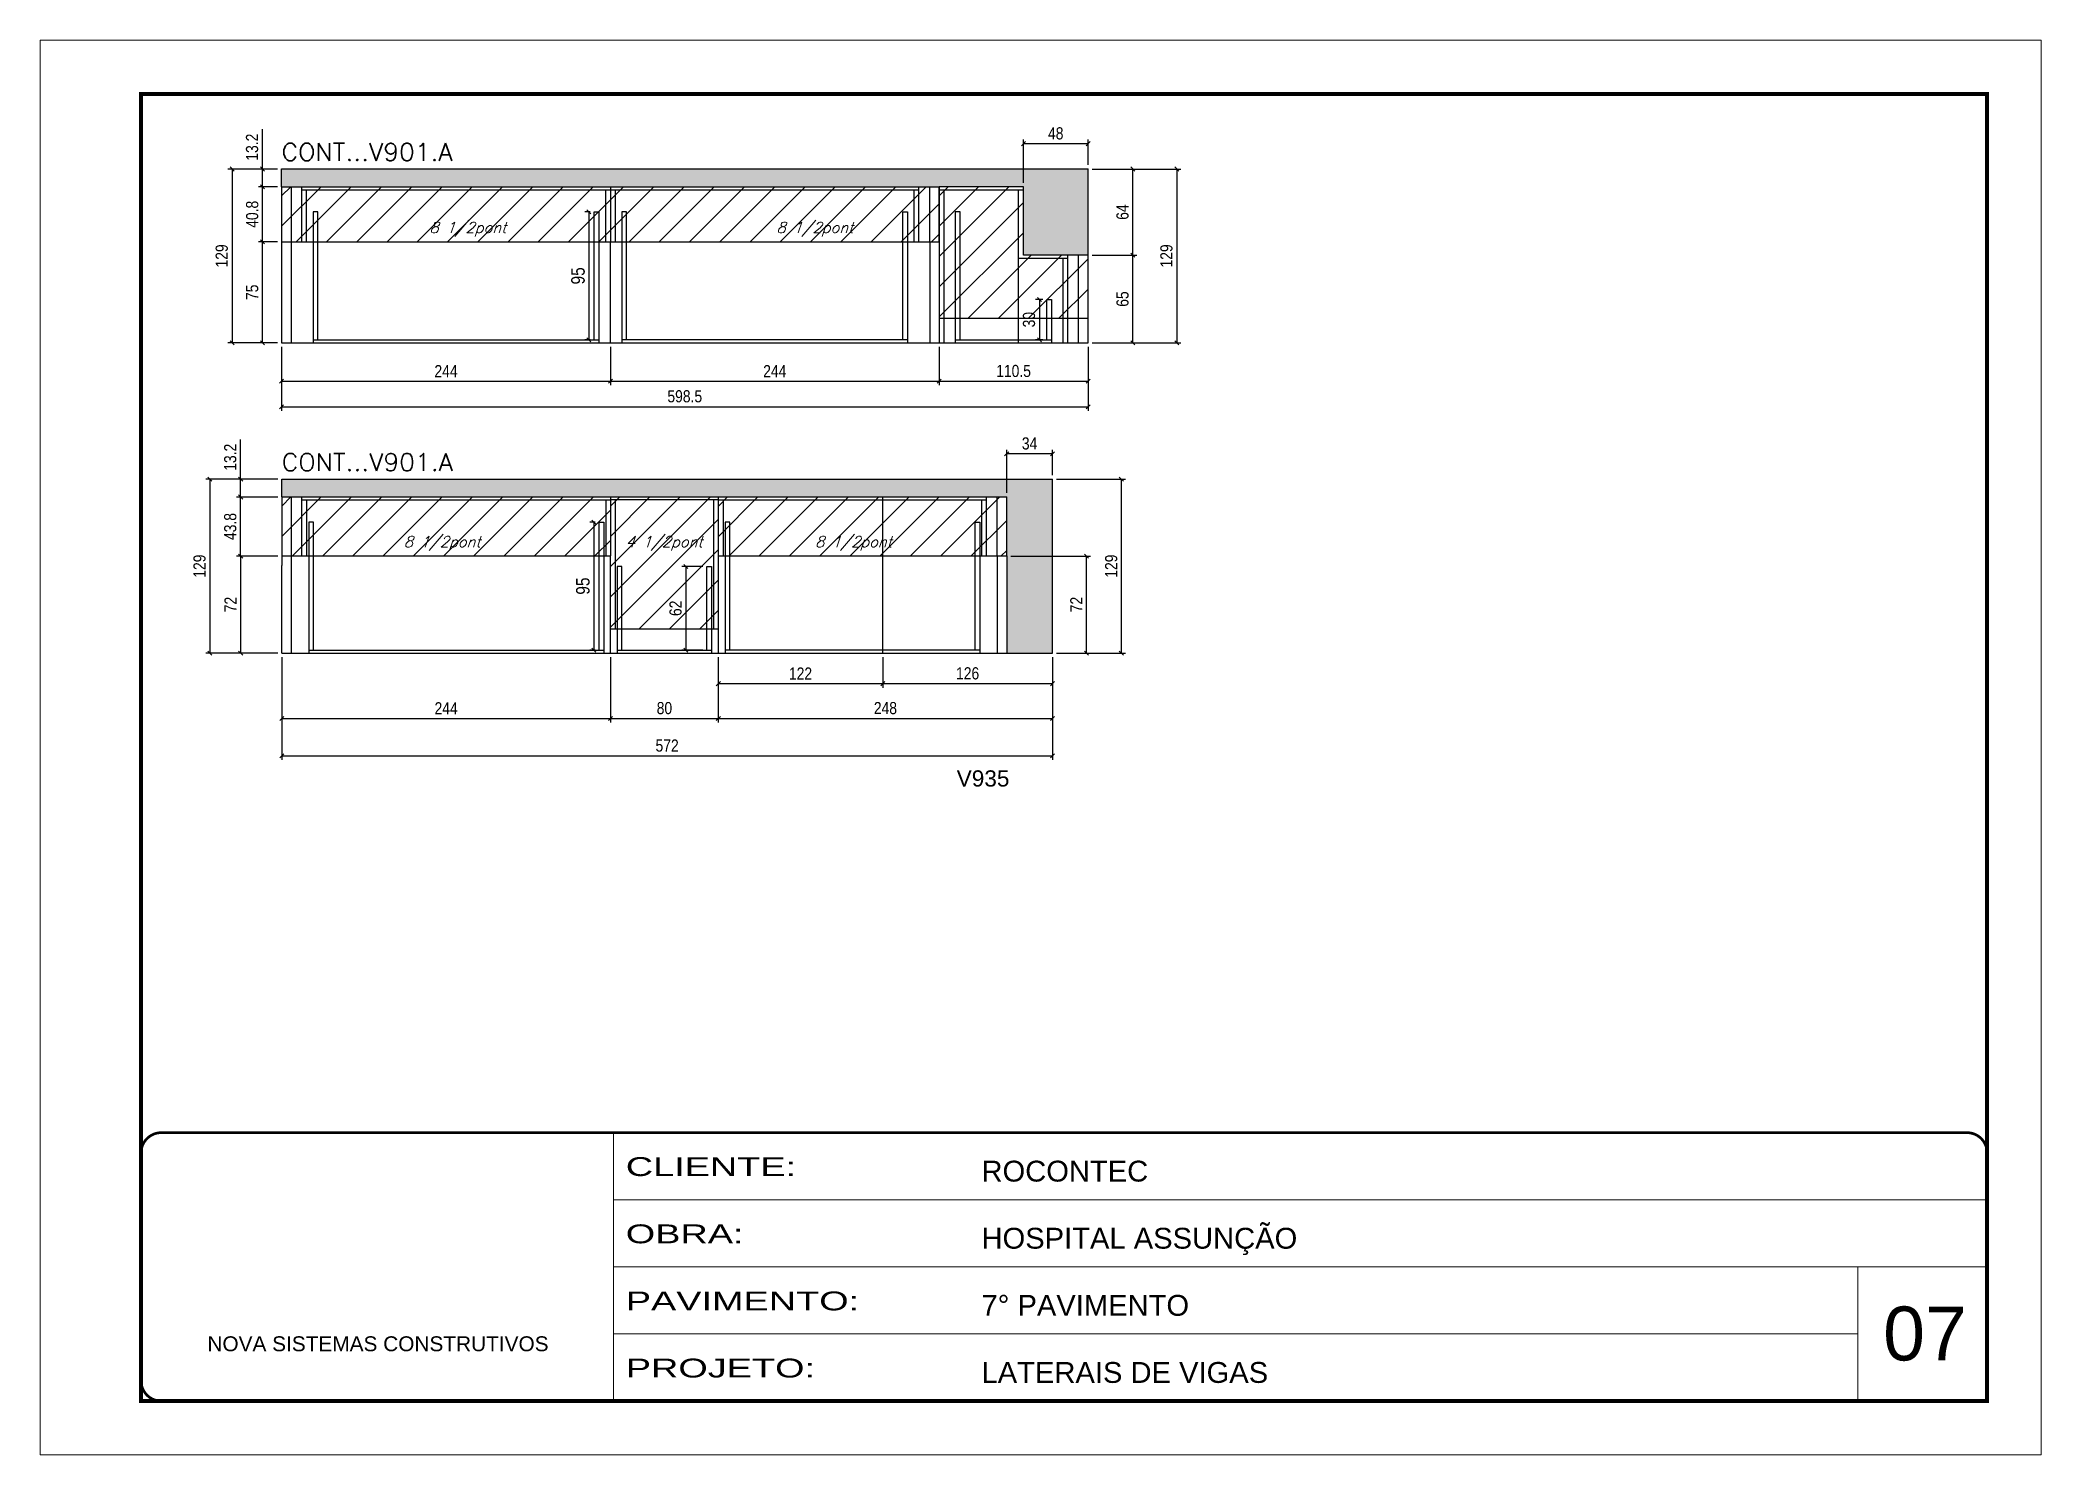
# Model space of a CAD drawing. Extents: x -20960 to -5926, y -2106 to 21915.
# Drawn here: x -9023 to -7538, y 19717 to 20767 of the extents above; entities that cross this region are included whole.
import ezdxf

# ---------------------------------------------------------------- set-up
doc = ezdxf.new("R2010")
doc.units = 0
doc.linetypes.add('CONTINUO', pattern=[0])
doc.linetypes.add('DASHED', pattern=[0.75, 0.5, -0.25])
for name, color, linetype in [('5', 5, 'Continuous'), ('COTA', 241, 'Continuous'), ('Painéis', 200, 'Continuous'), ('Reaproveitamento', 251, 'Continuous'), ('SARR_2.2x7', 40, 'Continuous'), ('SARR_3.5x7', 81, 'Continuous'), ('texto', 7, 'Continuous')]:
    doc.layers.add(name, color=color, linetype=linetype)
for name, color, linetype, lineweight in [('CARIMBO', 255, 'Continuous', 9), ('Folhas', 255, 'Continuous', 9), ('SARRAFO DE PRESSAO', 251, 'DASHED', 9), ('Texto Seção', 7, 'Continuous', 15)]:
    doc.layers.add(name, color=color, linetype=linetype, lineweight=lineweight)
doc.styles.add('ARIAL', font='arial.ttf')
doc.styles.add('COTA TECNICA', font='techl___.ttf', dxfattribs={"height": 10})
doc.styles.add('COTA TECNICA-50', font='techl___.ttf', dxfattribs={"height": 9})
doc.styles.add('REGUA-120', font='ROMANS.shx', dxfattribs={"height": 15})
doc.styles.add('Romans', font='romans.shx')
doc.styles.get("Standard").update_dxf_attribs({"font": 'arial.ttf'})
doc.styles.add('Tecnologia', font='')
doc.styles.get('Tecnologia').set_extended_font_data('Forgotten Futurist')
doc.dimstyles.new('COTA PAINEL-50', dxfattribs={"dimtxt": 9, "dimasz": 3, "dimexe": 3, "dimexo": 3, "dimgap": 3, "dimtad": 1, "dimdec": 1, "dimzin": 12, "dimdsep": 46, "dimtxsty": 'COTA TECNICA-50', "dimblk1": 'OBLIQUE', "dimblk2": 'OBLIQUE', "dimsah": 1, "dimcen": 0.9, "dimclrd": 4, "dimclre": 4, "dimclrt": 240, "dimadec": 1, "dimazin": 3, "dimtfac": 1, "dimtdec": 1, "dimtmove": 0, "dimatfit": 3, "dimfxl": 1, "dimtolj": 1, "dimtzin": 12, "dimarcsym": 0})
doc.dimstyles.new('PAINEL', dxfattribs={"dimtxt": 10, "dimasz": 3, "dimexe": 3, "dimexo": 3, "dimgap": 3, "dimtad": 1, "dimdec": 1, "dimzin": 12, "dimdsep": 46, "dimtxsty": 'COTA TECNICA', "dimblk1": 'OBLIQUE', "dimblk2": 'OBLIQUE', "dimsah": 1, "dimcen": 0.9, "dimclrd": 4, "dimclre": 4, "dimclrt": 240, "dimadec": 1, "dimazin": 3, "dimtfac": 1, "dimtdec": 1, "dimtmove": 0, "dimatfit": 3, "dimfxl": 1, "dimtolj": 1, "dimtzin": 12, "dimarcsym": 0})

msp = doc.modelspace()

# ---------------------------------------------------------------- texts
at = {"layer": '5', "linetype": 'Continuous'}
msp.add_text('V935', height=12, rotation=0.00004, dxfattribs=at).set_placement((-8343.19, 20212.86))
at = {"layer": 'CARIMBO', "style": 'ARIAL'}
msp.add_text('07', height=40, dxfattribs=at).set_placement((-7655.64, 19786.96))
at = {"layer": 'texto', "color": 2, "char_height": 8, "attachment_point": 5, "style": 'Romans'}
for s, insert in [('{\\Q19;\\C256;8 1/2pont}', (-8705.93, 20626.39)), ('{\\Q19;\\C256;8 1/2pont}', (-8448.4, 20626.39)), ('{\\Q19;\\C256;8 1/2pont}', (-8725.04, 20393.22)), ('{\\Q19;\\C256;4 1/2pont}', (-8560.24, 20393.22)), ('{\\Q19;\\C256;8 1/2pont}', (-8419.75, 20393.22))]:
    msp.add_mtext(s, dxfattribs=dict(at, insert=insert))
at = {"layer": 'Texto Seção', "style": 'REGUA-120', "width": 1.05}
for p in [(-8844.23, 20677.27), (-8844.09, 20447.1)]:
    msp.add_text('CONT...V901.A', height=13, dxfattribs=at).set_placement(p)

# ---------------------------------------------------------------- blocks, each defined once
blk = doc.blocks.new('9999999999')
at = {"color": 30, "linetype": 'CONTINUO'}
for p, q in [((98564.6, 34230.2), (98564.6, 34429.4)), ((98564.6, 34379.6), (99584, 34379.6)), ((98564.6, 34329.8), (99488, 34329.8)), ((99584, 34329.8), (99488, 34329.8)), ((99488, 34329.8), (99488, 34230.2)), ((98564.6, 34280), (99488, 34280))]:
    blk.add_line(p, q, dxfattribs=at)
at = {"color": 30, "linetype": 'CONTINUO', "const_width": 2}
blk.add_lwpolyline([(99584, 34230.2), (99584, 34414.4, 0.414214), (99569, 34429.4), (98229, 34429.4, 0.414214), (98214, 34414.4), (98214, 34245.2, 0.414214), (98229, 34230.2), (99584, 34230.2)], format="xyb", dxfattribs=at)
at = {"layer": 'Folhas'}
blk.add_lwpolyline([(98139, 34190.2), (99624, 34190.2), (99624, 35240.2), (98139, 35240.2)], close=True, dxfattribs=at)
at = {"layer": 'Folhas', "color": 30, "const_width": 3}
blk.add_lwpolyline([(98214, 34230.2), (99584, 34230.2), (99584, 35200.2), (98214, 35200.2)], close=True, dxfattribs=at)
at = {"color": 7, "linetype": 'Continuous', "ltscale": 5, "style": 'ARIAL'}
for s, height, p in [('ROCONTEC', 15.48, (98837.7, 34393.1)), ('HOSPITAL ASSUNÇÃO', 15.483, (98837.7, 34343.3)), ('7° PAVIMENTO', 15.483, (98837.7, 34293.5)), ('NOVA SISTEMAS CONSTRUTIVOS', 11.059, (98263.2, 34267.2)), ('LATERAIS DE VIGAS', 15.483, (98837.7, 34243.7))]:
    blk.add_text(s, height=height, dxfattribs=at).set_placement(p)
at = {"layer": 'Folhas', "color": 7, "style": 'Tecnologia', "width": 1.5}
for s, p in [('CLIENTE:', (98573.7, 34397.2)), ('OBRA:', (98573.7, 34347.3)), ('PAVIMENTO:', (98573.7, 34297.5)), ('PROJETO:', (98573.7, 34247.7))]:
    blk.add_text(s, height=14, dxfattribs=at).set_placement(p)
blk = doc.blocks.new('_Oblique')
at = {"color": 0, "linetype": 'ByBlock', "lineweight": -2}
blk.add_line((-0.5, -0.5), (0.5, 0.5), dxfattribs=at)
blk = doc.blocks.new('*D927')
at = {"layer": 'COTA', "color": 4, "lineweight": -2, "transparency": 16777216}
for p, q in [((-8844.2, 20539.1), (-8844.2, 20510.6)), ((-8600.2, 20539.1), (-8600.2, 20510.6)), ((-8844.2, 20513.6), (-8600.2, 20513.6))]:
    blk.add_line(p, q, dxfattribs=at)
at = {"layer": 'Defpoints', "color": 0, "transparency": 16777216}
for p in [(-8844.2, 20542.1), (-8600.2, 20542.1), (-8600.2, 20513.6)]:
    blk.add_point(p, dxfattribs=at)
at = {"layer": 'COTA', "color": 4, "lineweight": -2, "transparency": 16777216, "xscale": 3, "yscale": 3, "zscale": 3, "rotation": 180}
blk.add_blockref('_Oblique', (-8844.2, 20513.6), dxfattribs=at)
at = {"layer": 'COTA', "color": 4, "lineweight": -2, "transparency": 16777216, "xscale": 3, "yscale": 3, "zscale": 3}
blk.add_blockref('_Oblique', (-8600.2, 20513.6), dxfattribs=at)
at = {"layer": 'COTA', "color": 240, "transparency": 16777216, "insert": (-8722.2, 20521.1), "char_height": 9, "attachment_point": 5, "style": 'COTA TECNICA-50'}
blk.add_mtext('\\A1;244', dxfattribs=at)
blk = doc.blocks.new('*D928')
at = {"layer": 'COTA', "color": 4, "lineweight": -2, "transparency": 16777216}
for p, q in [((-8600.2, 20539.1), (-8600.2, 20510.6)), ((-8356.2, 20539.1), (-8356.2, 20510.6)), ((-8600.2, 20513.6), (-8356.2, 20513.6))]:
    blk.add_line(p, q, dxfattribs=at)
at = {"layer": 'Defpoints', "color": 0, "transparency": 16777216}
for p in [(-8600.2, 20542.1), (-8356.2, 20542.1), (-8356.2, 20513.6)]:
    blk.add_point(p, dxfattribs=at)
at = {"layer": 'COTA', "color": 4, "lineweight": -2, "transparency": 16777216, "xscale": 3, "yscale": 3, "zscale": 3, "rotation": 180}
blk.add_blockref('_Oblique', (-8600.2, 20513.6), dxfattribs=at)
at = {"layer": 'COTA', "color": 4, "lineweight": -2, "transparency": 16777216, "xscale": 3, "yscale": 3, "zscale": 3}
blk.add_blockref('_Oblique', (-8356.2, 20513.6), dxfattribs=at)
at = {"layer": 'COTA', "color": 240, "transparency": 16777216, "insert": (-8478.2, 20521.1), "char_height": 9, "attachment_point": 5, "style": 'COTA TECNICA-50'}
blk.add_mtext('\\A1;244', dxfattribs=at)
blk = doc.blocks.new('*D974')
at = {"layer": 'COTA', "color": 4, "lineweight": -2, "ltscale": 25, "transparency": 16777216}
for p, q in [((-8615.2, 20639.3), (-8619.1, 20639.3)), ((-8616.1, 20639.3), (-8616.1, 20544.3)), ((-8615.2, 20544.3), (-8619.1, 20544.3))]:
    blk.add_line(p, q, dxfattribs=at)
at = {"layer": 'Defpoints', "color": 0, "ltscale": 25, "transparency": 16777216}
for p in [(-8612.2, 20639.3), (-8616.1, 20544.3), (-8612.2, 20544.3)]:
    blk.add_point(p, dxfattribs=at)
at = {"layer": 'COTA', "color": 4, "lineweight": -2, "ltscale": 25, "transparency": 16777216, "xscale": 3, "yscale": 3, "zscale": 3}
for p, rotation in [((-8616.1, 20639.3), 90), ((-8616.1, 20544.3), 270)]:
    blk.add_blockref('_Oblique', p, dxfattribs=dict(at, rotation=rotation))
at = {"layer": 'COTA', "color": 240, "ltscale": 25, "transparency": 16777216, "insert": (-8624.2, 20591.8), "char_height": 10, "attachment_point": 5, "rotation": 90, "style": 'COTA TECNICA'}
blk.add_mtext('\\A1;95', dxfattribs=at)
blk = doc.blocks.new('*D929')
at = {"layer": 'COTA', "color": 4, "lineweight": -2, "transparency": 16777216}
for p, q in [((-8844.1, 20308.9), (-8844.1, 20260.4)), ((-8600.1, 20308.9), (-8600.1, 20260.4)), ((-8844.1, 20263.4), (-8600.1, 20263.4))]:
    blk.add_line(p, q, dxfattribs=at)
at = {"layer": 'Defpoints', "color": 0, "transparency": 16777216}
for p in [(-8844.1, 20311.9), (-8600.1, 20311.9), (-8600.1, 20263.4)]:
    blk.add_point(p, dxfattribs=at)
at = {"layer": 'COTA', "color": 4, "lineweight": -2, "transparency": 16777216, "xscale": 3, "yscale": 3, "zscale": 3, "rotation": 180}
blk.add_blockref('_Oblique', (-8844.1, 20263.4), dxfattribs=at)
at = {"layer": 'COTA', "color": 4, "lineweight": -2, "transparency": 16777216, "xscale": 3, "yscale": 3, "zscale": 3}
blk.add_blockref('_Oblique', (-8600.1, 20263.4), dxfattribs=at)
at = {"layer": 'COTA', "color": 240, "transparency": 16777216, "insert": (-8722.1, 20270.9), "char_height": 9, "attachment_point": 5, "style": 'COTA TECNICA-50'}
blk.add_mtext('\\A1;244', dxfattribs=at)
blk = doc.blocks.new('*D930')
at = {"layer": 'COTA', "color": 4, "lineweight": -2, "transparency": 16777216}
for p, q in [((-8520.1, 20308.9), (-8520.1, 20260.4)), ((-8272.1, 20308.9), (-8272.1, 20260.4)), ((-8520.1, 20263.4), (-8272.1, 20263.4))]:
    blk.add_line(p, q, dxfattribs=at)
at = {"layer": 'Defpoints', "color": 0, "transparency": 16777216}
for p in [(-8520.1, 20311.9), (-8272.1, 20311.9), (-8272.1, 20263.4)]:
    blk.add_point(p, dxfattribs=at)
at = {"layer": 'COTA', "color": 4, "lineweight": -2, "transparency": 16777216, "xscale": 3, "yscale": 3, "zscale": 3, "rotation": 180}
blk.add_blockref('_Oblique', (-8520.1, 20263.4), dxfattribs=at)
at = {"layer": 'COTA', "color": 4, "lineweight": -2, "transparency": 16777216, "xscale": 3, "yscale": 3, "zscale": 3}
blk.add_blockref('_Oblique', (-8272.1, 20263.4), dxfattribs=at)
at = {"layer": 'COTA', "color": 240, "transparency": 16777216, "insert": (-8396.1, 20271), "char_height": 9, "attachment_point": 5, "style": 'COTA TECNICA-50'}
blk.add_mtext('\\A1;248', dxfattribs=at)
blk = doc.blocks.new('*D975')
at = {"layer": 'COTA', "color": 4, "lineweight": -2, "ltscale": 25, "transparency": 16777216}
for p, q in [((-8611.6, 20409.1), (-8615.4, 20409.1)), ((-8612.4, 20409.1), (-8612.4, 20314.1)), ((-8611.6, 20314.1), (-8615.4, 20314.1))]:
    blk.add_line(p, q, dxfattribs=at)
at = {"layer": 'Defpoints', "color": 0, "ltscale": 25, "transparency": 16777216}
for p in [(-8608.6, 20409.1), (-8612.4, 20314.1), (-8608.6, 20314.1)]:
    blk.add_point(p, dxfattribs=at)
at = {"layer": 'COTA', "color": 4, "lineweight": -2, "ltscale": 25, "transparency": 16777216, "xscale": 3, "yscale": 3, "zscale": 3}
for p, rotation in [((-8612.4, 20409.1), 90), ((-8612.4, 20314.1), 270)]:
    blk.add_blockref('_Oblique', p, dxfattribs=dict(at, rotation=rotation))
at = {"layer": 'COTA', "color": 240, "ltscale": 25, "transparency": 16777216, "insert": (-8620.6, 20361.6), "char_height": 10, "attachment_point": 5, "rotation": 90, "style": 'COTA TECNICA'}
blk.add_mtext('\\A1;95', dxfattribs=at)
blk = doc.blocks.new('*D976')
at = {"layer": 'COTA', "color": 4, "lineweight": -2, "transparency": 16777216}
for p, q in [((-8844.2, 20539.1), (-8844.2, 20491.7)), ((-8245.7, 20539.1), (-8245.7, 20491.7)), ((-8844.2, 20494.7), (-8245.7, 20494.7))]:
    blk.add_line(p, q, dxfattribs=at)
at = {"layer": 'Defpoints', "color": 0, "transparency": 16777216}
for p in [(-8844.2, 20542.1), (-8245.7, 20542.1), (-8245.7, 20494.7)]:
    blk.add_point(p, dxfattribs=at)
at = {"layer": 'COTA', "color": 4, "lineweight": -2, "transparency": 16777216, "xscale": 3, "yscale": 3, "zscale": 3, "rotation": 180}
blk.add_blockref('_Oblique', (-8844.2, 20494.7), dxfattribs=at)
at = {"layer": 'COTA', "color": 4, "lineweight": -2, "transparency": 16777216, "xscale": 3, "yscale": 3, "zscale": 3}
blk.add_blockref('_Oblique', (-8245.7, 20494.7), dxfattribs=at)
at = {"layer": 'COTA', "color": 240, "transparency": 16777216, "insert": (-8545, 20502.4), "char_height": 9, "attachment_point": 5, "style": 'COTA TECNICA-50'}
blk.add_mtext('\\A1;598.5', dxfattribs=at)
blk = doc.blocks.new('*D977')
at = {"layer": 'COTA', "color": 4, "lineweight": -2, "transparency": 16777216}
for p, q in [((-8356.2, 20539.1), (-8356.2, 20510.6)), ((-8245.7, 20539.1), (-8245.7, 20510.6)), ((-8356.2, 20513.6), (-8245.7, 20513.6))]:
    blk.add_line(p, q, dxfattribs=at)
at = {"layer": 'Defpoints', "color": 0, "transparency": 16777216}
for p in [(-8356.2, 20542.1), (-8245.7, 20542.1), (-8245.7, 20513.6)]:
    blk.add_point(p, dxfattribs=at)
at = {"layer": 'COTA', "color": 4, "lineweight": -2, "transparency": 16777216, "xscale": 3, "yscale": 3, "zscale": 3, "rotation": 180}
blk.add_blockref('_Oblique', (-8356.2, 20513.6), dxfattribs=at)
at = {"layer": 'COTA', "color": 4, "lineweight": -2, "transparency": 16777216, "xscale": 3, "yscale": 3, "zscale": 3}
blk.add_blockref('_Oblique', (-8245.7, 20513.6), dxfattribs=at)
at = {"layer": 'COTA', "color": 240, "transparency": 16777216, "insert": (-8301, 20521.2), "char_height": 9, "attachment_point": 5, "style": 'COTA TECNICA-50'}
blk.add_mtext('\\A1;110.5', dxfattribs=at)
blk = doc.blocks.new('*D918')
at = {"layer": 'COTA', "color": 4, "lineweight": -2, "transparency": 16777216}
for p, q in [((-8242.7, 20671.1), (-8209.5, 20671.1)), ((-8212.5, 20607.1), (-8212.5, 20671.1)), ((-8242.7, 20607.1), (-8209.5, 20607.1))]:
    blk.add_line(p, q, dxfattribs=at)
at = {"layer": 'Defpoints', "color": 0, "transparency": 16777216}
for p in [(-8245.7, 20671.1), (-8212.5, 20671.1), (-8245.7, 20607.1)]:
    blk.add_point(p, dxfattribs=at)
at = {"layer": 'COTA', "color": 4, "lineweight": -2, "transparency": 16777216, "xscale": 3, "yscale": 3, "zscale": 3}
for p, rotation in [((-8212.5, 20671.1), 90), ((-8212.5, 20607.1), 270)]:
    blk.add_blockref('_Oblique', p, dxfattribs=dict(at, rotation=rotation))
at = {"layer": 'COTA', "color": 240, "transparency": 16777216, "insert": (-8220.1, 20639.1), "char_height": 9, "attachment_point": 5, "rotation": 90, "style": 'COTA TECNICA-50'}
blk.add_mtext('\\A1;64', dxfattribs=at)
blk = doc.blocks.new('*D952')
at = {"layer": 'COTA', "color": 4, "lineweight": -2, "transparency": 16777216}
for p, q in [((-8847.1, 20427.7), (-8877.6, 20427.7)), ((-8874.6, 20383.9), (-8874.6, 20427.7)), ((-8847.1, 20383.9), (-8877.6, 20383.9))]:
    blk.add_line(p, q, dxfattribs=at)
at = {"layer": 'Defpoints', "color": 0, "transparency": 16777216}
for p in [(-8874.6, 20427.7), (-8844.1, 20427.7), (-8844.1, 20383.9)]:
    blk.add_point(p, dxfattribs=at)
at = {"layer": 'COTA', "color": 4, "lineweight": -2, "transparency": 16777216, "xscale": 3, "yscale": 3, "zscale": 3}
for p, rotation in [((-8874.6, 20427.7), 90), ((-8874.6, 20383.9), 270)]:
    blk.add_blockref('_Oblique', p, dxfattribs=dict(at, rotation=rotation))
at = {"layer": 'COTA', "color": 240, "transparency": 16777216, "insert": (-8882.3, 20405.8), "char_height": 9, "attachment_point": 5, "rotation": 90, "style": 'COTA TECNICA-50'}
blk.add_mtext('\\A1;43.8', dxfattribs=at)
blk = doc.blocks.new('*D953')
at = {"layer": 'COTA', "color": 4, "lineweight": -2, "transparency": 16777216}
for p, q in [((-8847.2, 20617.1), (-8861.4, 20617.1)), ((-8858.4, 20542.1), (-8858.4, 20617.1)), ((-8847.2, 20542.1), (-8861.4, 20542.1))]:
    blk.add_line(p, q, dxfattribs=at)
at = {"layer": 'Defpoints', "color": 0, "transparency": 16777216}
for p in [(-8858.4, 20617.1), (-8844.2, 20617.1), (-8844.2, 20542.1)]:
    blk.add_point(p, dxfattribs=at)
at = {"layer": 'COTA', "color": 4, "lineweight": -2, "transparency": 16777216, "xscale": 3, "yscale": 3, "zscale": 3}
for p, rotation in [((-8858.4, 20617.1), 90), ((-8858.4, 20542.1), 270)]:
    blk.add_blockref('_Oblique', p, dxfattribs=dict(at, rotation=rotation))
at = {"layer": 'COTA', "color": 240, "transparency": 16777216, "insert": (-8866, 20579.6), "char_height": 9, "attachment_point": 5, "rotation": 90, "style": 'COTA TECNICA-50'}
blk.add_mtext('\\A1;75', dxfattribs=at)
blk = doc.blocks.new('*D954')
at = {"layer": 'COTA', "color": 4, "lineweight": -2, "transparency": 16777216}
for p, q in [((-8847.2, 20657.9), (-8861.4, 20657.9)), ((-8858.4, 20617.1), (-8858.4, 20657.9)), ((-8847.2, 20617.1), (-8861.4, 20617.1))]:
    blk.add_line(p, q, dxfattribs=at)
at = {"layer": 'Defpoints', "color": 0, "transparency": 16777216}
for p in [(-8858.4, 20657.9), (-8844.2, 20657.9), (-8844.2, 20617.1)]:
    blk.add_point(p, dxfattribs=at)
at = {"layer": 'COTA', "color": 4, "lineweight": -2, "transparency": 16777216, "xscale": 3, "yscale": 3, "zscale": 3}
for p, rotation in [((-8858.4, 20657.9), 90), ((-8858.4, 20617.1), 270)]:
    blk.add_blockref('_Oblique', p, dxfattribs=dict(at, rotation=rotation))
at = {"layer": 'COTA', "color": 240, "transparency": 16777216, "insert": (-8866, 20637.5), "char_height": 9, "attachment_point": 5, "rotation": 90, "style": 'COTA TECNICA-50'}
blk.add_mtext('\\A1;40.8', dxfattribs=at)
blk = doc.blocks.new('*D955')
at = {"layer": 'COTA', "color": 4, "lineweight": -2, "transparency": 16777216}
for p, q in [((-8858.4, 20671.1), (-8858.4, 20700.6)), ((-8847.2, 20671.1), (-8861.4, 20671.1)), ((-8847.2, 20657.9), (-8861.4, 20657.9)), ((-8858.4, 20657.9), (-8858.4, 20671.1))]:
    blk.add_line(p, q, dxfattribs=at)
at = {"layer": 'Defpoints', "color": 0, "transparency": 16777216}
for p in [(-8858.4, 20671.1), (-8844.2, 20671.1), (-8844.2, 20657.9)]:
    blk.add_point(p, dxfattribs=at)
at = {"layer": 'COTA', "color": 4, "lineweight": -2, "transparency": 16777216, "xscale": 3, "yscale": 3, "zscale": 3}
for p, rotation in [((-8858.4, 20671.1), 90), ((-8858.4, 20657.9), 270)]:
    blk.add_blockref('_Oblique', p, dxfattribs=dict(at, rotation=rotation))
at = {"layer": 'COTA', "color": 240, "transparency": 16777216, "insert": (-8866.1, 20687.3), "char_height": 9, "attachment_point": 5, "rotation": 90, "style": 'COTA TECNICA-50'}
blk.add_mtext('\\A1;13.2', dxfattribs=at)
blk = doc.blocks.new('*D919')
at = {"layer": 'COTA', "color": 4, "lineweight": -2, "transparency": 16777216}
for p, q in [((-8847.2, 20671.1), (-8884, 20671.1)), ((-8881, 20671.1), (-8881, 20542.1)), ((-8847.2, 20542.1), (-8884, 20542.1))]:
    blk.add_line(p, q, dxfattribs=at)
at = {"layer": 'Defpoints', "color": 0, "transparency": 16777216}
for p in [(-8844.2, 20671.1), (-8881, 20542.1), (-8844.2, 20542.1)]:
    blk.add_point(p, dxfattribs=at)
at = {"layer": 'COTA', "color": 4, "lineweight": -2, "transparency": 16777216, "xscale": 3, "yscale": 3, "zscale": 3}
for p, rotation in [((-8881, 20671.1), 90), ((-8881, 20542.1), 270)]:
    blk.add_blockref('_Oblique', p, dxfattribs=dict(at, rotation=rotation))
at = {"layer": 'COTA', "color": 240, "transparency": 16777216, "insert": (-8888.6, 20606.6), "char_height": 9, "attachment_point": 5, "rotation": 90, "style": 'COTA TECNICA-50'}
blk.add_mtext('\\A1;129', dxfattribs=at)
blk = doc.blocks.new('*D956')
at = {"layer": 'COTA', "color": 4, "lineweight": -2, "transparency": 16777216}
for p, q in [((-8242.7, 20607.1), (-8209.5, 20607.1)), ((-8212.5, 20542.1), (-8212.5, 20607.1)), ((-8242.7, 20542.1), (-8209.5, 20542.1))]:
    blk.add_line(p, q, dxfattribs=at)
at = {"layer": 'Defpoints', "color": 0, "transparency": 16777216}
for p in [(-8245.7, 20607.1), (-8212.5, 20607.1), (-8245.7, 20542.1)]:
    blk.add_point(p, dxfattribs=at)
at = {"layer": 'COTA', "color": 4, "lineweight": -2, "transparency": 16777216, "xscale": 3, "yscale": 3, "zscale": 3}
for p, rotation in [((-8212.5, 20607.1), 90), ((-8212.5, 20542.1), 270)]:
    blk.add_blockref('_Oblique', p, dxfattribs=dict(at, rotation=rotation))
at = {"layer": 'COTA', "color": 240, "transparency": 16777216, "insert": (-8220.1, 20574.6), "char_height": 9, "attachment_point": 5, "rotation": 90, "style": 'COTA TECNICA-50'}
blk.add_mtext('\\A1;65', dxfattribs=at)
blk = doc.blocks.new('*D920')
at = {"layer": 'COTA', "color": 4, "lineweight": -2, "transparency": 16777216}
for p, q in [((-8293.7, 20660.9), (-8293.7, 20692.9)), ((-8245.7, 20689.9), (-8293.7, 20689.9)), ((-8245.7, 20674.1), (-8245.7, 20692.9))]:
    blk.add_line(p, q, dxfattribs=at)
at = {"layer": 'Defpoints', "color": 0, "transparency": 16777216}
for p in [(-8293.7, 20689.9), (-8293.7, 20657.9), (-8245.7, 20671.1)]:
    blk.add_point(p, dxfattribs=at)
at = {"layer": 'COTA', "color": 4, "lineweight": -2, "transparency": 16777216, "xscale": 3, "yscale": 3, "zscale": 3, "rotation": 180}
blk.add_blockref('_Oblique', (-8293.7, 20689.9), dxfattribs=at)
at = {"layer": 'COTA', "color": 4, "lineweight": -2, "transparency": 16777216, "xscale": 3, "yscale": 3, "zscale": 3}
blk.add_blockref('_Oblique', (-8245.7, 20689.9), dxfattribs=at)
at = {"layer": 'COTA', "color": 240, "transparency": 16777216, "insert": (-8269.7, 20697.5), "char_height": 9, "attachment_point": 5, "style": 'COTA TECNICA-50'}
blk.add_mtext('\\A1;48', dxfattribs=at)
blk = doc.blocks.new('*D965')
at = {"layer": 'COTA', "color": 4, "lineweight": -2, "transparency": 16777216}
for p, q in [((-8844.1, 20308.9), (-8844.1, 20232.6)), ((-8272.1, 20308.9), (-8272.1, 20232.6)), ((-8844.1, 20235.6), (-8272.1, 20235.6))]:
    blk.add_line(p, q, dxfattribs=at)
at = {"layer": 'Defpoints', "color": 0, "transparency": 16777216}
for p in [(-8844.1, 20311.9), (-8272.1, 20311.9), (-8272.1, 20235.6)]:
    blk.add_point(p, dxfattribs=at)
at = {"layer": 'COTA', "color": 4, "lineweight": -2, "transparency": 16777216, "xscale": 3, "yscale": 3, "zscale": 3, "rotation": 180}
blk.add_blockref('_Oblique', (-8844.1, 20235.6), dxfattribs=at)
at = {"layer": 'COTA', "color": 4, "lineweight": -2, "transparency": 16777216, "xscale": 3, "yscale": 3, "zscale": 3}
blk.add_blockref('_Oblique', (-8272.1, 20235.6), dxfattribs=at)
at = {"layer": 'COTA', "color": 240, "transparency": 16777216, "insert": (-8558.1, 20243.2), "char_height": 9, "attachment_point": 5, "style": 'COTA TECNICA-50'}
blk.add_mtext('\\A1;572', dxfattribs=at)
blk = doc.blocks.new('*D922')
at = {"layer": 'COTA', "color": 4, "lineweight": -2, "transparency": 16777216}
for p, q in [((-8600.1, 20308.9), (-8600.1, 20260.4)), ((-8520.1, 20308.9), (-8520.1, 20260.4)), ((-8600.1, 20263.4), (-8520.1, 20263.4))]:
    blk.add_line(p, q, dxfattribs=at)
at = {"layer": 'Defpoints', "color": 0, "transparency": 16777216}
for p in [(-8600.1, 20311.9), (-8520.1, 20311.9), (-8520.1, 20263.4)]:
    blk.add_point(p, dxfattribs=at)
at = {"layer": 'COTA', "color": 4, "lineweight": -2, "transparency": 16777216, "xscale": 3, "yscale": 3, "zscale": 3, "rotation": 180}
blk.add_blockref('_Oblique', (-8600.1, 20263.4), dxfattribs=at)
at = {"layer": 'COTA', "color": 4, "lineweight": -2, "transparency": 16777216, "xscale": 3, "yscale": 3, "zscale": 3}
blk.add_blockref('_Oblique', (-8520.1, 20263.4), dxfattribs=at)
at = {"layer": 'COTA', "color": 240, "transparency": 16777216, "insert": (-8560.1, 20271), "char_height": 9, "attachment_point": 5, "style": 'COTA TECNICA-50'}
blk.add_mtext('\\A1;80', dxfattribs=at)
blk = doc.blocks.new('*D941')
at = {"layer": 'COTA', "color": 4, "lineweight": -2, "transparency": 16777216}
for p, q in [((-8306.1, 20430.7), (-8306.1, 20462.7)), ((-8272.1, 20459.7), (-8306.1, 20459.7)), ((-8272.1, 20443.9), (-8272.1, 20462.7))]:
    blk.add_line(p, q, dxfattribs=at)
at = {"layer": 'Defpoints', "color": 0, "transparency": 16777216}
for p in [(-8306.1, 20459.7), (-8272.1, 20440.9), (-8306.1, 20427.7)]:
    blk.add_point(p, dxfattribs=at)
at = {"layer": 'COTA', "color": 4, "lineweight": -2, "transparency": 16777216, "xscale": 3, "yscale": 3, "zscale": 3, "rotation": 180}
blk.add_blockref('_Oblique', (-8306.1, 20459.7), dxfattribs=at)
at = {"layer": 'COTA', "color": 4, "lineweight": -2, "transparency": 16777216, "xscale": 3, "yscale": 3, "zscale": 3}
blk.add_blockref('_Oblique', (-8272.1, 20459.7), dxfattribs=at)
at = {"layer": 'COTA', "color": 240, "transparency": 16777216, "insert": (-8289.1, 20467.4), "char_height": 9, "attachment_point": 5, "style": 'COTA TECNICA-50'}
blk.add_mtext('\\A1;34', dxfattribs=at)
blk = doc.blocks.new('*D996')
at = {"layer": 'COTA', "color": 4, "lineweight": -2, "transparency": 16777216}
for p, q in [((-8874.6, 20440.9), (-8874.6, 20470.4)), ((-8847.1, 20440.9), (-8877.6, 20440.9)), ((-8874.6, 20427.7), (-8874.6, 20440.9)), ((-8847.1, 20427.7), (-8877.6, 20427.7))]:
    blk.add_line(p, q, dxfattribs=at)
at = {"layer": 'Defpoints', "color": 0, "transparency": 16777216}
for p in [(-8874.6, 20440.9), (-8844.1, 20440.9), (-8844.1, 20427.7)]:
    blk.add_point(p, dxfattribs=at)
at = {"layer": 'COTA', "color": 4, "lineweight": -2, "transparency": 16777216, "xscale": 3, "yscale": 3, "zscale": 3}
for p, rotation in [((-8874.6, 20440.9), 90), ((-8874.6, 20427.7), 270)]:
    blk.add_blockref('_Oblique', p, dxfattribs=dict(at, rotation=rotation))
at = {"layer": 'COTA', "color": 240, "transparency": 16777216, "insert": (-8882.3, 20457.2), "char_height": 9, "attachment_point": 5, "rotation": 90, "style": 'COTA TECNICA-50'}
blk.add_mtext('\\A1;13.2', dxfattribs=at)
blk = doc.blocks.new('*D997')
at = {"layer": 'COTA', "color": 4, "lineweight": -2, "transparency": 16777216}
for p, q in [((-8847.1, 20440.9), (-8900.5, 20440.9)), ((-8897.5, 20440.9), (-8897.5, 20311.9)), ((-8847.1, 20311.9), (-8900.5, 20311.9))]:
    blk.add_line(p, q, dxfattribs=at)
at = {"layer": 'Defpoints', "color": 0, "transparency": 16777216}
for p in [(-8844.1, 20440.9), (-8897.5, 20311.9), (-8844.1, 20311.9)]:
    blk.add_point(p, dxfattribs=at)
at = {"layer": 'COTA', "color": 4, "lineweight": -2, "transparency": 16777216, "xscale": 3, "yscale": 3, "zscale": 3}
for p, rotation in [((-8897.5, 20440.9), 90), ((-8897.5, 20311.9), 270)]:
    blk.add_blockref('_Oblique', p, dxfattribs=dict(at, rotation=rotation))
at = {"layer": 'COTA', "color": 240, "transparency": 16777216, "insert": (-8905.1, 20376.4), "char_height": 9, "attachment_point": 5, "rotation": 90, "style": 'COTA TECNICA-50'}
blk.add_mtext('\\A1;129', dxfattribs=at)
blk = doc.blocks.new('*D942')
at = {"layer": 'COTA', "color": 4, "lineweight": -2, "transparency": 16777216}
for p, q in [((-8847.1, 20383.9), (-8877.6, 20383.9)), ((-8874.6, 20383.9), (-8874.6, 20311.9)), ((-8847.1, 20311.9), (-8877.6, 20311.9))]:
    blk.add_line(p, q, dxfattribs=at)
at = {"layer": 'Defpoints', "color": 0, "transparency": 16777216}
for p in [(-8844.1, 20383.9), (-8874.6, 20311.9), (-8844.1, 20311.9)]:
    blk.add_point(p, dxfattribs=at)
at = {"layer": 'COTA', "color": 4, "lineweight": -2, "transparency": 16777216, "xscale": 3, "yscale": 3, "zscale": 3}
for p, rotation in [((-8874.6, 20383.9), 90), ((-8874.6, 20311.9), 270)]:
    blk.add_blockref('_Oblique', p, dxfattribs=dict(at, rotation=rotation))
at = {"layer": 'COTA', "color": 240, "transparency": 16777216, "insert": (-8882.1, 20347.9), "char_height": 9, "attachment_point": 5, "rotation": 90, "style": 'COTA TECNICA-50'}
blk.add_mtext('\\A1;72', dxfattribs=at)
blk = doc.blocks.new('*D943')
at = {"layer": 'COTA', "color": 4, "lineweight": -2, "transparency": 16777216}
for p, q in [((-8303.1, 20383.9), (-8243.8, 20383.9)), ((-8246.8, 20311.9), (-8246.8, 20383.9)), ((-8269.1, 20311.9), (-8243.8, 20311.9))]:
    blk.add_line(p, q, dxfattribs=at)
at = {"layer": 'Defpoints', "color": 0, "transparency": 16777216}
for p in [(-8306.1, 20383.9), (-8246.8, 20383.9), (-8272.1, 20311.9)]:
    blk.add_point(p, dxfattribs=at)
at = {"layer": 'COTA', "color": 4, "lineweight": -2, "transparency": 16777216, "xscale": 3, "yscale": 3, "zscale": 3}
for p, rotation in [((-8246.8, 20383.9), 90), ((-8246.8, 20311.9), 270)]:
    blk.add_blockref('_Oblique', p, dxfattribs=dict(at, rotation=rotation))
at = {"layer": 'COTA', "color": 240, "transparency": 16777216, "insert": (-8254.4, 20347.9), "char_height": 9, "attachment_point": 5, "rotation": 90, "style": 'COTA TECNICA-50'}
blk.add_mtext('\\A1;72', dxfattribs=at)
blk = doc.blocks.new('*D998')
at = {"layer": 'COTA', "color": 4, "lineweight": -2, "transparency": 16777216}
for p, q in [((-8269.1, 20440.9), (-8218, 20440.9)), ((-8221, 20311.9), (-8221, 20440.9)), ((-8269.1, 20311.9), (-8218, 20311.9))]:
    blk.add_line(p, q, dxfattribs=at)
at = {"layer": 'Defpoints', "color": 0, "transparency": 16777216}
for p in [(-8272.1, 20440.9), (-8221, 20440.9), (-8272.1, 20311.9)]:
    blk.add_point(p, dxfattribs=at)
at = {"layer": 'COTA', "color": 4, "lineweight": -2, "transparency": 16777216, "xscale": 3, "yscale": 3, "zscale": 3}
for p, rotation in [((-8221, 20440.9), 90), ((-8221, 20311.9), 270)]:
    blk.add_blockref('_Oblique', p, dxfattribs=dict(at, rotation=rotation))
at = {"layer": 'COTA', "color": 240, "transparency": 16777216, "insert": (-8228.5, 20376.4), "char_height": 9, "attachment_point": 5, "rotation": 90, "style": 'COTA TECNICA-50'}
blk.add_mtext('\\A1;129', dxfattribs=at)
blk = doc.blocks.new('*D999')
at = {"layer": 'COTA', "color": 4, "lineweight": -2, "transparency": 16777216}
for p, q in [((-8520.1, 20308.9), (-8520.1, 20286.2)), ((-8398.1, 20308.9), (-8398.1, 20286.2)), ((-8520.1, 20289.2), (-8398.1, 20289.2))]:
    blk.add_line(p, q, dxfattribs=at)
at = {"layer": 'Defpoints', "color": 0, "transparency": 16777216}
for p in [(-8520.1, 20311.9), (-8398.1, 20311.9), (-8398.1, 20289.2)]:
    blk.add_point(p, dxfattribs=at)
at = {"layer": 'COTA', "color": 4, "lineweight": -2, "transparency": 16777216, "xscale": 3, "yscale": 3, "zscale": 3, "rotation": 180}
blk.add_blockref('_Oblique', (-8520.1, 20289.2), dxfattribs=at)
at = {"layer": 'COTA', "color": 4, "lineweight": -2, "transparency": 16777216, "xscale": 3, "yscale": 3, "zscale": 3}
blk.add_blockref('_Oblique', (-8398.1, 20289.2), dxfattribs=at)
at = {"layer": 'COTA', "color": 240, "transparency": 16777216, "insert": (-8459.1, 20296.7), "char_height": 9, "attachment_point": 5, "style": 'COTA TECNICA-50'}
blk.add_mtext('\\A1;122', dxfattribs=at)
blk = doc.blocks.new('*D944')
at = {"layer": 'COTA', "color": 4, "lineweight": -2, "transparency": 16777216}
for p, q in [((-8398.1, 20308.9), (-8398.1, 20286.2)), ((-8272.1, 20308.9), (-8272.1, 20286.2)), ((-8398.1, 20289.2), (-8272.1, 20289.2))]:
    blk.add_line(p, q, dxfattribs=at)
at = {"layer": 'Defpoints', "color": 0, "transparency": 16777216}
for p in [(-8398.1, 20311.9), (-8272.1, 20311.9), (-8272.1, 20289.2)]:
    blk.add_point(p, dxfattribs=at)
at = {"layer": 'COTA', "color": 4, "lineweight": -2, "transparency": 16777216, "xscale": 3, "yscale": 3, "zscale": 3, "rotation": 180}
blk.add_blockref('_Oblique', (-8398.1, 20289.2), dxfattribs=at)
at = {"layer": 'COTA', "color": 4, "lineweight": -2, "transparency": 16777216, "xscale": 3, "yscale": 3, "zscale": 3}
blk.add_blockref('_Oblique', (-8272.1, 20289.2), dxfattribs=at)
at = {"layer": 'COTA', "color": 240, "transparency": 16777216, "insert": (-8335.1, 20296.8), "char_height": 9, "attachment_point": 5, "style": 'COTA TECNICA-50'}
blk.add_mtext('\\A1;126', dxfattribs=at)
blk = doc.blocks.new('*D1000')
at = {"layer": 'COTA', "color": 4, "lineweight": -2, "transparency": 16777216}
for p, q in [((-8531.6, 20376.1), (-8547.2, 20376.1)), ((-8544.2, 20376.1), (-8544.2, 20314.1)), ((-8531.6, 20314.1), (-8547.2, 20314.1))]:
    blk.add_line(p, q, dxfattribs=at)
at = {"layer": 'Defpoints', "color": 0, "transparency": 16777216}
for p in [(-8528.6, 20376.1), (-8544.2, 20314.1), (-8528.6, 20314.1)]:
    blk.add_point(p, dxfattribs=at)
at = {"layer": 'COTA', "color": 4, "lineweight": -2, "transparency": 16777216, "xscale": 3, "yscale": 3, "zscale": 3}
for p, rotation in [((-8544.2, 20376.1), 90), ((-8544.2, 20314.1), 270)]:
    blk.add_blockref('_Oblique', p, dxfattribs=dict(at, rotation=rotation))
at = {"layer": 'COTA', "color": 240, "transparency": 16777216, "insert": (-8551.8, 20345.1), "char_height": 9, "attachment_point": 5, "rotation": 90, "style": 'COTA TECNICA-50'}
blk.add_mtext('\\A1;62', dxfattribs=at)
blk = doc.blocks.new('*D1001')
at = {"layer": 'COTA', "color": 4, "lineweight": -2, "transparency": 16777216}
for p, q in [((-8242.7, 20671.1), (-8176.9, 20671.1)), ((-8179.9, 20671.1), (-8179.9, 20542.1)), ((-8242.7, 20542.1), (-8176.9, 20542.1))]:
    blk.add_line(p, q, dxfattribs=at)
at = {"layer": 'Defpoints', "color": 0, "transparency": 16777216}
for p in [(-8245.7, 20671.1), (-8245.7, 20542.1), (-8179.9, 20542.1)]:
    blk.add_point(p, dxfattribs=at)
at = {"layer": 'COTA', "color": 4, "lineweight": -2, "transparency": 16777216, "xscale": 3, "yscale": 3, "zscale": 3}
for p, rotation in [((-8179.9, 20671.1), 90), ((-8179.9, 20542.1), 270)]:
    blk.add_blockref('_Oblique', p, dxfattribs=dict(at, rotation=rotation))
at = {"layer": 'COTA', "color": 240, "transparency": 16777216, "insert": (-8187.5, 20606.6), "char_height": 9, "attachment_point": 5, "rotation": 90, "style": 'COTA TECNICA-50'}
blk.add_mtext('\\A1;129', dxfattribs=at)
blk = doc.blocks.new('*D1002')
at = {"layer": 'COTA', "color": 4, "lineweight": -2, "transparency": 16777216}
for p, q in [((-8279.2, 20574.3), (-8284.8, 20574.3)), ((-8281.8, 20574.3), (-8281.8, 20544.3)), ((-8279.2, 20544.3), (-8284.8, 20544.3))]:
    blk.add_line(p, q, dxfattribs=at)
at = {"layer": 'Defpoints', "color": 0, "transparency": 16777216}
for p in [(-8276.2, 20574.3), (-8281.8, 20544.3), (-8276.2, 20544.3)]:
    blk.add_point(p, dxfattribs=at)
at = {"layer": 'COTA', "color": 4, "lineweight": -2, "transparency": 16777216, "xscale": 3, "yscale": 3, "zscale": 3}
for p, rotation in [((-8281.8, 20574.3), 90), ((-8281.8, 20544.3), 270)]:
    blk.add_blockref('_Oblique', p, dxfattribs=dict(at, rotation=rotation))
at = {"layer": 'COTA', "color": 240, "transparency": 16777216, "insert": (-8289.5, 20559.3), "char_height": 9, "attachment_point": 5, "rotation": 90, "style": 'COTA TECNICA-50'}
blk.add_mtext('\\A1;30', dxfattribs=at)

# ---------------------------------------------------------------- dimensions: what is measured, and where the dimension line sits
at = {"layer": 'COTA'}
for base, p1, p2, picture, middle in [((-8293.73, 20689.87), (-8245.73, 20671.12), (-8293.73, 20657.92), '*D920', (-8269.73, 20697.46)), ((-8245.73, 20494.73), (-8844.23, 20542.12), (-8245.73, 20542.12), '*D976', (-8544.98, 20502.35)), ((-8245.73, 20513.55), (-8356.23, 20542.12), (-8245.73, 20542.12), '*D977', (-8300.98, 20521.15)), ((-8306.09, 20459.7), (-8272.09, 20440.94), (-8306.09, 20427.74), '*D941', (-8289.09, 20467.39)), ((-8272.09, 20235.62), (-8844.09, 20311.94), (-8272.09, 20311.94), '*D965', (-8558.09, 20243.22)), ((-8398.06, 20289.17), (-8520.06, 20311.94), (-8398.06, 20311.94), '*D999', (-8459.06, 20296.72)), ((-8272.09, 20289.17), (-8398.06, 20311.94), (-8272.09, 20311.94), '*D944', (-8335.07, 20296.76))]:
    dim = msp.add_linear_dim(base=base, p1=p1, p2=p2, dimstyle='COTA PAINEL-50', dxfattribs=at)
    dim.commit()
    dim.dimension.update_dxf_attribs({"geometry": picture, "text_midpoint": middle})
for base, p1, p2, picture, middle in [((-8858.44, 20671.12), (-8844.23, 20657.92), (-8844.23, 20671.12), '*D955', (-8866.13, 20687.35)), ((-8881.05, 20542.12), (-8844.23, 20671.12), (-8844.23, 20542.12), '*D919', (-8888.63, 20606.62)), ((-8212.52, 20671.12), (-8245.73, 20607.12), (-8245.73, 20671.12), '*D918', (-8220.12, 20639.12)), ((-8179.92, 20542.12), (-8245.73, 20671.12), (-8245.73, 20542.12), '*D1001', (-8187.5, 20606.62)), ((-8858.44, 20657.92), (-8844.23, 20617.12), (-8844.23, 20657.92), '*D954', (-8866.05, 20637.52)), ((-8858.44, 20617.12), (-8844.23, 20542.12), (-8844.23, 20617.12), '*D953', (-8866.03, 20579.62)), ((-8212.52, 20607.12), (-8245.73, 20542.12), (-8245.73, 20607.12), '*D956', (-8220.12, 20574.62)), ((-8281.79, 20544.32), (-8276.23, 20574.32), (-8276.23, 20544.32), '*D1002', (-8289.49, 20559.32)), ((-8874.55, 20440.94), (-8844.09, 20427.74), (-8844.09, 20440.94), '*D996', (-8882.25, 20457.17)), ((-8897.49, 20311.94), (-8844.09, 20440.94), (-8844.09, 20311.94), '*D997', (-8905.07, 20376.44)), ((-8220.96, 20440.94), (-8272.09, 20311.94), (-8272.09, 20440.94), '*D998', (-8228.54, 20376.44)), ((-8874.55, 20427.74), (-8844.09, 20383.94), (-8844.09, 20427.74), '*D952', (-8882.27, 20405.84)), ((-8874.55, 20311.94), (-8844.09, 20383.94), (-8844.09, 20311.94), '*D942', (-8882.12, 20347.94)), ((-8544.21, 20314.14), (-8528.56, 20376.14), (-8528.56, 20314.14), '*D1000', (-8551.8, 20345.14)), ((-8246.83, 20383.94), (-8272.09, 20311.94), (-8306.09, 20383.94), '*D943', (-8254.39, 20347.94))]:
    dim = msp.add_linear_dim(base=base, p1=p1, p2=p2, angle=90, dimstyle='COTA PAINEL-50', dxfattribs=at)
    dim.commit()
    dim.dimension.update_dxf_attribs({"geometry": picture, "text_midpoint": middle})
at = {"layer": 'COTA', "ltscale": 25}
for base, p1, p2, picture, middle in [((-8616.06, 20544.32), (-8612.23, 20639.32), (-8612.23, 20544.32), '*D974', (-8624.2, 20591.82)), ((-8612.41, 20314.14), (-8608.59, 20409.14), (-8608.59, 20314.14), '*D975', (-8620.55, 20361.64))]:
    dim = msp.add_linear_dim(base=base, p1=p1, p2=p2, angle=90, dimstyle='PAINEL', dxfattribs=at)
    dim.commit()
    dim.dimension.update_dxf_attribs({"geometry": picture, "text_midpoint": middle})
at = {"layer": 'COTA'}
for base, p1, p2, picture, middle in [((-8600.23, 20513.55), (-8844.23, 20542.12), (-8600.23, 20542.12), '*D927', (-8722.23, 20521.12)), ((-8356.23, 20513.55), (-8600.23, 20542.12), (-8356.23, 20542.12), '*D928', (-8478.23, 20521.12)), ((-8600.09, 20263.38), (-8844.09, 20311.94), (-8600.09, 20311.94), '*D929', (-8722.09, 20270.95)), ((-8272.09, 20263.38), (-8520.06, 20311.94), (-8272.09, 20311.94), '*D930', (-8396.07, 20270.97))]:
    dim = msp.add_linear_dim(base=base, p1=p1, p2=p2, dimstyle='COTA PAINEL-50', override={"dimtmove": 1}, dxfattribs=at)
    dim.commit()
    dim.dimension.update_dxf_attribs({"geometry": picture, "text_midpoint": middle})
dim = msp.add_linear_dim(base=(-8520.06, 20263.38), p1=(-8600.09, 20311.94), p2=(-8520.06, 20311.94), dimstyle='COTA PAINEL-50', dxfattribs=at)
dim.commit()
dim.dimension.update_dxf_attribs({"geometry": '*D922', "text_midpoint": (-8560.07, 20263.38), "dimtype": 160})

# ---------------------------------------------------------------- hatches: boundary and pattern name
at = {"layer": 'COTA', "linetype": 'ByBlock'}
h = msp.add_hatch(dxfattribs=at)
h.set_pattern_fill('AR-CONC', color=256, scale=0.03)
h.paths.add_polyline_path([(-8245.73, 20671.12), (-8844.23, 20671.12), (-8844.23, 20657.92), (-8356.23, 20657.92), (-8293.73, 20657.92), (-8293.73, 20607.12), (-8245.73, 20607.12)])
h = msp.add_hatch(dxfattribs=at)
h.set_pattern_fill('AR-CONC', color=256, scale=0.03)
h.set_pattern_definition([(50, (-12.356, -230.175), (5.4655401, -0.4781726), [0.5715, -6.2865]), (355, (-12.356, -230.175), (-1.0573026, 5.7317054), [0.4572, -5.0292175]), (100.451445, (-11.901, -230.215), (4.4082374, 5.2535326), [0.4857003, -5.3427073]), (46.1842, (-12.356, -228.651), (8.1323712, -1.2612698), [0.85725, -9.42975]), (96.635558, (-11.6785, -228.756), (7.122124, 7.4227837), [0.7285507, -8.0140682]), (351.18415, (-12.356, -228.651), (7.122124, 7.4227837), [0.685799, -7.543792]), (21, (-11.594, -229.032), (4.5484317, -3.06795595), [0.5715, -6.2865]), (326, (-11.594, -229.032), (1.8540609, 5.525639), [0.4572, -5.0292]), (71.451445, (-11.215, -229.2877), (6.4024926, 2.4576831), [0.4857003, -5.3426981]), (37.5, (-12.3562, -230.175), (0.0926581, 2.53665117), [0, -4.96824, 0, -5.1054, 0, -5.04825]), (7.5, (-12.3562, -230.175), (2.00458988, 3.00541724), [0, -2.91084, 0, -4.85394, 0, -1.92405]), (327.5, (-14.0555, -230.175), (4.06771786, -0.17186232), [0, -1.905, 0, -5.9436, 0, -7.8867]), (317.5, (-14.8175, -230.175), (4.44387544, 0.76279473), [0, -2.4765, 0, -3.94716, 0, -5.6007])])
h.paths.add_polyline_path([(-8272.09, 20440.94), (-8844.09, 20440.94), (-8844.09, 20427.74), (-8368.59, 20427.74), (-8306.09, 20427.74), (-8306.09, 20311.94), (-8272.09, 20311.94)])
at = {"layer": 'Reaproveitamento'}
h = msp.add_hatch(dxfattribs=at)
h.set_pattern_fill('ANSI31', color=256, scale=5)
h.set_pattern_definition([(45, (-4317.095, -1066.572), (-11.22532, 11.22532), [])])
h.paths.add_polyline_path([(-8844.23, 20657.92), (-8844.23, 20617.12), (-8356.23, 20617.12), (-8356.23, 20657.92)])
h = msp.add_hatch(dxfattribs=at)
h.set_pattern_fill('ANSI31', color=256, scale=5)
h.set_pattern_definition([(45, (-3829.095, -1066.572), (-11.22532, 11.22532), [])])
h.paths.add_polyline_path([(-8293.73, 20607.12), (-8293.73, 20657.92), (-8356.23, 20657.92), (-8356.23, 20560.12), (-8245.73, 20560.12), (-8245.73, 20607.12)])
h = msp.add_hatch(dxfattribs=at)
h.set_pattern_fill('ANSI31', color=256, scale=5)
h.set_pattern_definition([(45, (-4316.952, -1296.747), (-11.22532, 11.22532), [])])
h.paths.add_polyline_path([(-8844.09, 20427.74), (-8844.09, 20383.94), (-8600.09, 20383.94), (-8600.09, 20427.74)])
h = msp.add_hatch(dxfattribs=at)
h.set_pattern_fill('ANSI31', color=256, scale=5)
h.set_pattern_definition([(45, (-4072.952, -1296.747), (-11.22532, 11.22532), [])])
h.paths.add_polyline_path([(-8600.09, 20427.74), (-8600.09, 20329.94), (-8520.06, 20329.94), (-8520.06, 20427.74)])
h = msp.add_hatch(dxfattribs=at)
h.set_pattern_fill('ANSI31', color=256, scale=5)
h.set_pattern_definition([(45, (-3992.927, -1296.747), (-11.22532, 11.22532), [])])
h.paths.add_polyline_path([(-8520.06, 20427.74), (-8520.06, 20383.94), (-8306.09, 20383.94), (-8306.09, 20427.74)])

# ---------------------------------------------------------------- linework, layer by layer
at = {"layer": 'COTA', "linetype": 'ByBlock'}
for p, q in [((-8844.23, 20657.92), (-8844.23, 20671.12)), ((-8844.23, 20671.12), (-8245.73, 20671.12)), ((-8245.73, 20607.12), (-8245.73, 20671.12)), ((-8844.09, 20427.74), (-8844.09, 20440.94)), ((-8844.09, 20440.94), (-8272.09, 20440.94)), ((-8272.09, 20311.94), (-8272.09, 20440.94)), ((-8306.09, 20311.94), (-8272.09, 20311.94))]:
    msp.add_line(p, q, dxfattribs=at)
at = {"layer": 'Painéis'}
for p, q in [((-8844.23, 20657.92), (-8844.23, 20542.12)), ((-8844.23, 20657.92), (-8356.23, 20657.92)), ((-8600.23, 20657.92), (-8600.23, 20617.12)), ((-8356.23, 20617.12), (-8356.23, 20657.92)), ((-8844.23, 20617.12), (-8356.23, 20617.12)), ((-8600.23, 20542.12), (-8600.23, 20617.12)), ((-8356.23, 20617.12), (-8356.23, 20542.12)), ((-8245.73, 20560.12), (-8356.23, 20560.12)), ((-8844.23, 20542.12), (-8356.23, 20542.12)), ((-8844.09, 20427.74), (-8844.09, 20376.94)), ((-8844.09, 20427.74), (-8306.09, 20427.74)), ((-8600.09, 20427.74), (-8600.09, 20383.94)), ((-8520.06, 20311.94), (-8520.06, 20427.74)), ((-8398.06, 20311.94), (-8398.06, 20427.74)), ((-8306.09, 20383.94), (-8306.09, 20427.74)), ((-8844.09, 20383.94), (-8600.09, 20383.94)), ((-8844.09, 20311.94), (-8844.09, 20376.94)), ((-8600.09, 20311.94), (-8600.09, 20383.94)), ((-8520.06, 20383.94), (-8306.09, 20383.94)), ((-8306.09, 20383.94), (-8306.09, 20311.94)), ((-8600.09, 20329.94), (-8520.06, 20329.94)), ((-8844.09, 20311.94), (-8306.09, 20311.94))]:
    msp.add_line(p, q, dxfattribs=at)
msp.add_lwpolyline([(-8356.23, 20657.92), (-8356.23, 20542.12), (-8245.73, 20542.12), (-8245.73, 20607.12), (-8293.73, 20607.12), (-8293.73, 20657.92), (-8356.23, 20657.92)], dxfattribs=at)
at = {"layer": 'SARR_2.2x7', "linetype": 'Continuous'}
for p, q in [((-8837.23, 20657.92), (-8837.23, 20617.12)), ((-8363.23, 20617.12), (-8363.23, 20657.92)), ((-8829.23, 20655.72), (-8600.23, 20655.72)), ((-8600.23, 20655.72), (-8371.23, 20655.72)), ((-8356.23, 20655.72), (-8293.73, 20655.72)), ((-8837.23, 20617.12), (-8837.23, 20542.12)), ((-8363.23, 20617.12), (-8363.23, 20542.12)), ((-8297.23, 20604.92), (-8260.73, 20604.92)), ((-8252.73, 20542.12), (-8252.73, 20607.12)), ((-8837.09, 20427.74), (-8837.09, 20383.94)), ((-8829.09, 20425.54), (-8600.09, 20425.54)), ((-8520.06, 20425.54), (-8600.09, 20425.54)), ((-8520.06, 20425.54), (-8321.09, 20425.54)), ((-8313.09, 20383.94), (-8313.09, 20427.74)), ((-8837.09, 20383.94), (-8837.09, 20311.94)), ((-8313.09, 20383.94), (-8313.09, 20311.94))]:
    msp.add_line(p, q, dxfattribs=at)
at = {"layer": 'SARR_2.2x7', "linetype": 'Continuous', "ltscale": 50}
for p, q in [((-8820.73, 20544.32), (-8608.73, 20544.32)), ((-8379.73, 20544.32), (-8591.73, 20544.32)), ((-8344.23, 20544.32), (-8272.73, 20544.32)), ((-8824.09, 20314.14), (-8605.09, 20314.14)), ((-8595.09, 20314.14), (-8525.06, 20314.14)), ((-8326.09, 20314.14), (-8515.06, 20314.14))]:
    msp.add_line(p, q, dxfattribs=at)
at = {"layer": 'SARR_3.5x7'}
for p, q in [((-8829.23, 20617.12), (-8829.23, 20657.92)), ((-8371.23, 20617.12), (-8371.23, 20657.92)), ((-8825.73, 20617.12), (-8825.73, 20655.72)), ((-8603.73, 20655.72), (-8603.73, 20617.12)), ((-8596.7, 20655.72), (-8596.7, 20617.12)), ((-8374.73, 20617.12), (-8374.73, 20655.72)), ((-8352.7, 20655.72), (-8352.7, 20542.12)), ((-8297.23, 20542.12), (-8297.23, 20655.72)), ((-8264.23, 20542.12), (-8264.23, 20604.92)), ((-8260.73, 20542.12), (-8260.73, 20607.12)), ((-8829.09, 20383.94), (-8829.09, 20427.74)), ((-8825.59, 20383.94), (-8825.59, 20425.54)), ((-8603.59, 20425.54), (-8603.59, 20383.94)), ((-8596.59, 20425.54), (-8596.59, 20329.94)), ((-8523.56, 20425.54), (-8523.56, 20329.94)), ((-8516.56, 20425.54), (-8516.56, 20383.94)), ((-8324.59, 20383.94), (-8324.59, 20425.54)), ((-8321.09, 20383.94), (-8321.09, 20427.74))]:
    msp.add_line(p, q, dxfattribs=at)
for points in [[(-8817.23, 20544.32), (-8817.23, 20639.32), (-8820.73, 20639.32), (-8820.73, 20542.12)], [(-8612.23, 20544.32), (-8612.23, 20639.32), (-8608.73, 20639.32), (-8608.73, 20542.12)], [(-8588.23, 20544.32), (-8588.23, 20639.32), (-8591.73, 20639.32), (-8591.73, 20542.12)], [(-8383.23, 20544.32), (-8383.23, 20639.32), (-8379.73, 20639.32), (-8379.73, 20542.12)], [(-8340.73, 20544.32), (-8340.73, 20639.32), (-8344.23, 20639.32), (-8344.23, 20542.12)], [(-8276.23, 20544.32), (-8276.23, 20574.32), (-8272.73, 20574.32), (-8272.73, 20542.12)], [(-8820.59, 20314.14), (-8820.59, 20409.14), (-8824.09, 20409.14), (-8824.09, 20311.94)], [(-8608.59, 20314.14), (-8608.59, 20409.14), (-8605.09, 20409.14), (-8605.09, 20311.94)], [(-8511.56, 20314.14), (-8511.56, 20409.14), (-8515.06, 20409.14), (-8515.06, 20311.94)], [(-8329.59, 20314.14), (-8329.59, 20409.14), (-8326.09, 20409.14), (-8326.09, 20311.94)], [(-8591.59, 20314.14), (-8591.59, 20376.14), (-8595.09, 20376.14), (-8595.09, 20311.94)], [(-8528.56, 20314.14), (-8528.56, 20376.14), (-8525.06, 20376.14), (-8525.06, 20311.94)]]:
    msp.add_lwpolyline(points, dxfattribs=at)

# ---------------------------------------------------------------- block references
at = {"layer": 'SARRAFO DE PRESSAO', "color": 6, "linetype": 'ByBlock'}
msp.add_blockref('9999999999', (-107162.48, -14473.39), dxfattribs=at)

msp.set_redraw_order([(e.dxf.handle, doc.entitydb.next_handle()) for e in msp.query("TEXT MTEXT ATTDEF DIMENSION ARC_DIMENSION")])  # texts and dimensions are drawn at this point

doc.saveas('drawing.dxf')
